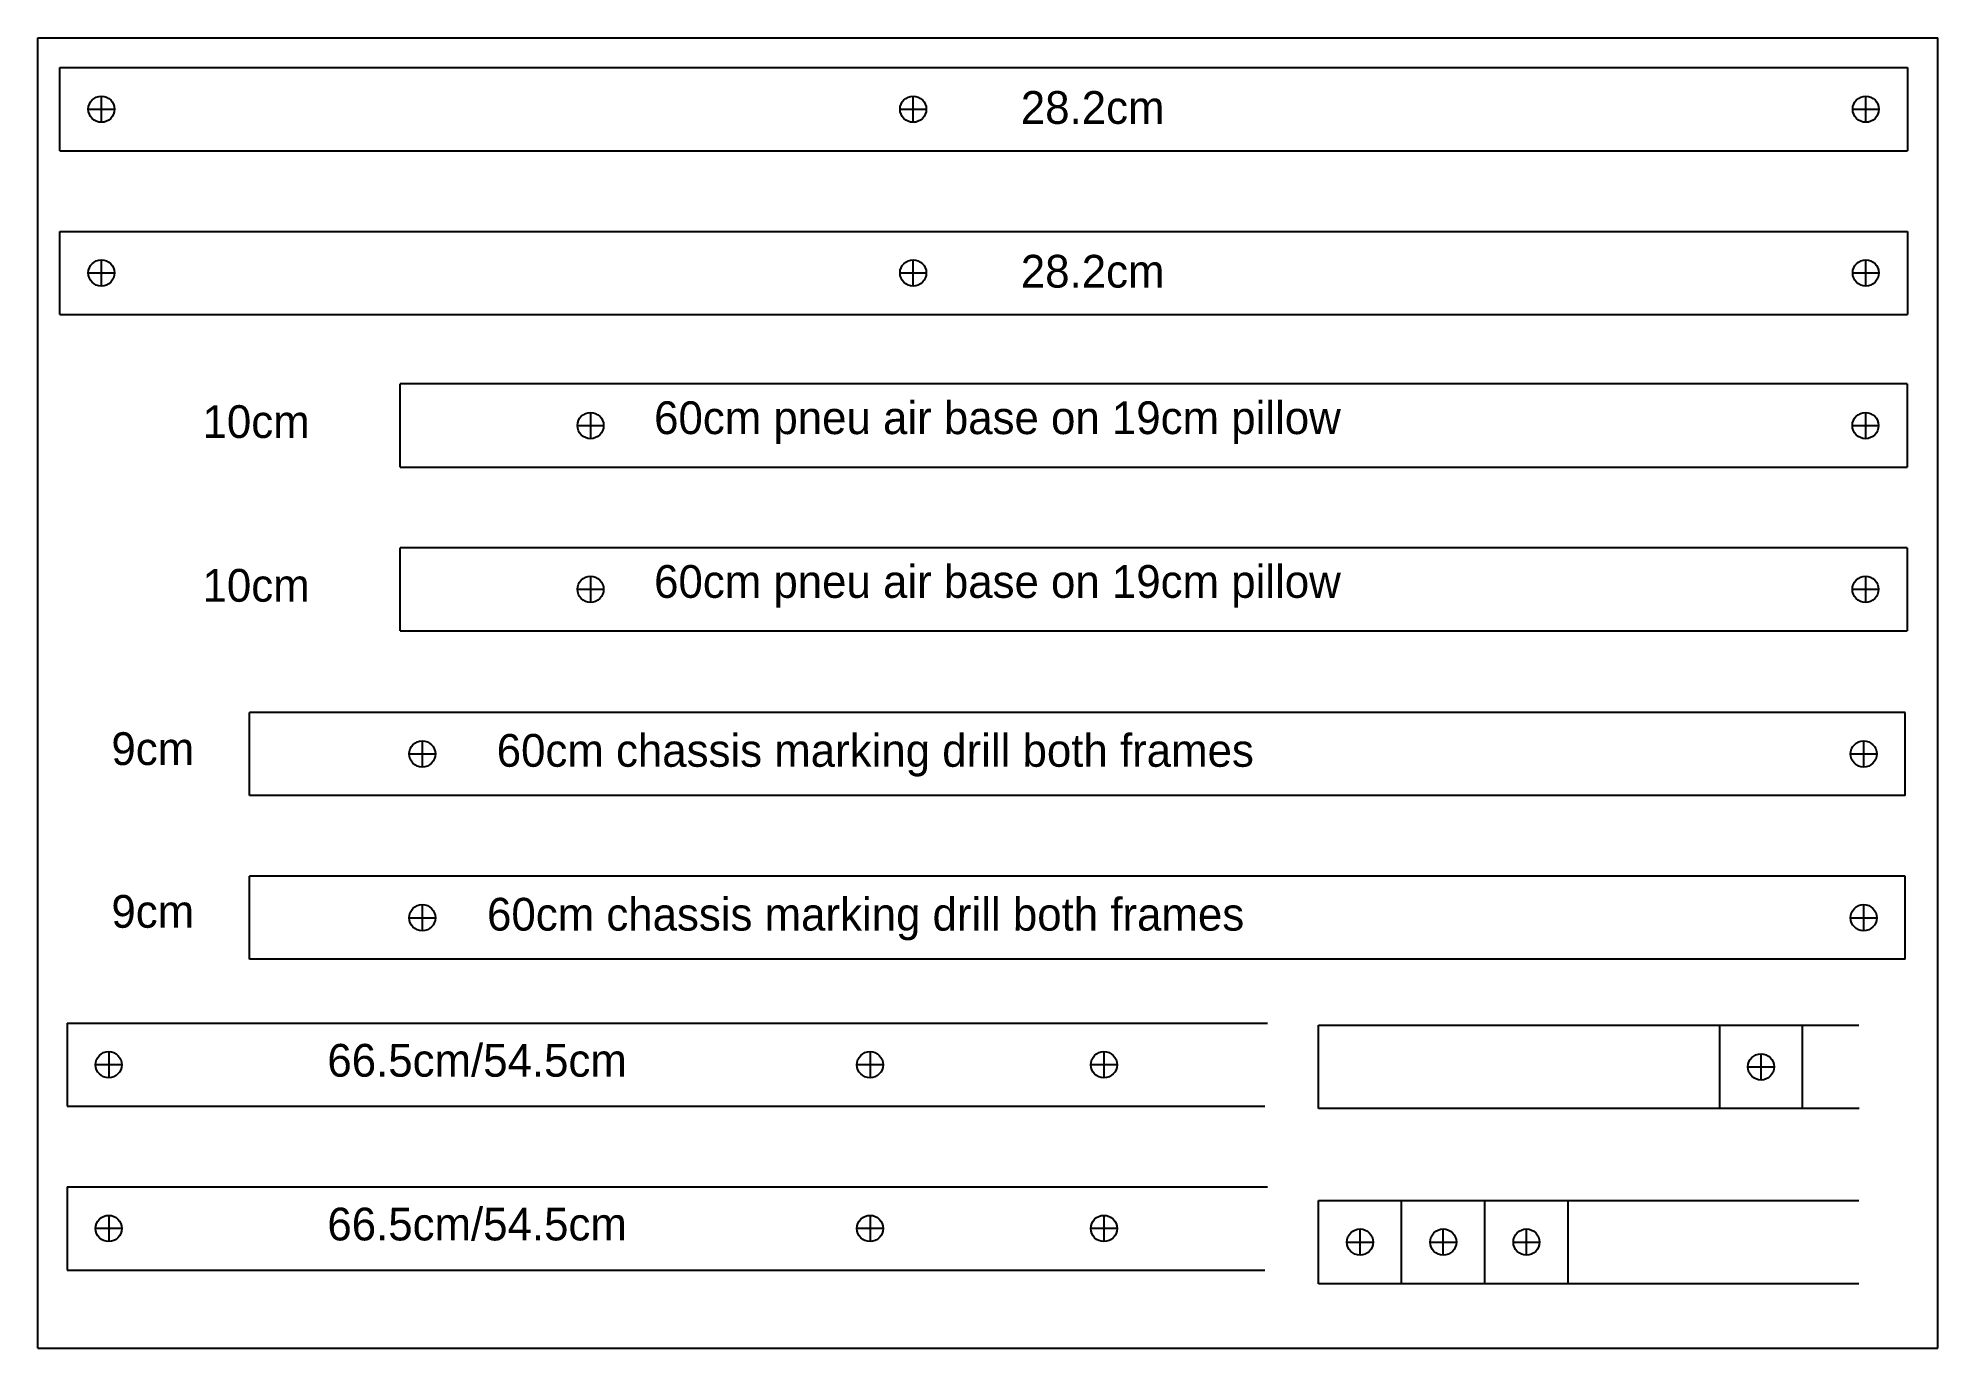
# Model space of a CAD drawing. Header units: millimetres. Extents: x -15418 to 43885, y -27590 to 23052.
# Drawn here: x 36110 to 36400, y 13011.3 to 13211.3 of the extents above; entities that cross this region are included whole.
import ezdxf

# ---------------------------------------------------------------- set-up
doc = ezdxf.new("R2010")
doc.units = ezdxf.units.MM
doc.header["$LTSCALE"] = 0.5
doc.layers.get('Defpoints').update_dxf_attribs({"color": 4})
doc.layers.add('Layer1', color=1, linetype='Continuous')

msp = doc.modelspace()

# ---------------------------------------------------------------- texts
at = {"layer": 'Layer1', "char_height": 5, "attachment_point": 1}
for s, width, insert in [('28.2cm', 20.220059, (36260.0394, 13203.1577)), ('28.2cm', 20.220059, (36260.0394, 13178.1577)), ('10cm', 20.220059, (36135.1458, 13155.202)), ('60cm pneu air base on 19cm pillow', 205.660483, (36204.0699, 13155.7934)), ('10cm', 20.220059, (36135.1458, 13130.202)), ('60cm pneu air base on 19cm pillow', 205.660483, (36204.0699, 13130.7934)), ('9cm', 20.220059, (36121.2339, 13105.2726)), ('60cm chassis marking drill both frames', 205.660483, (36180.0472, 13105.007)), ('9cm', 20.220059, (36121.2339, 13080.4277)), ('60cm chassis marking drill both frames', 205.660483, (36178.573, 13079.9934)), ('66.5cm/54.5cm', 20.220059, (36154.197, 13057.691)), ('66.5cm/54.5cm', 20.220059, (36154.197, 13032.691))]:
    msp.add_mtext_dynamic_manual_height_columns(s, width=width, gutter_width=25, heights=[0], dxfattribs=dict(at, insert=insert))

# ---------------------------------------------------------------- linework, layer by layer
at = {"layer": 'Defpoints'}
for p, q in [((36110.0305, 13211.2672), (36400.0305, 13211.2672)), ((36110.0305, 13011.2672), (36110.0305, 13211.2672)), ((36400.0305, 13011.2672), (36400.0305, 13211.2672)), ((36110.0305, 13011.2672), (36400.0305, 13011.2672))]:
    msp.add_line(p, q, dxfattribs=at)
at = {"layer": 'Layer1'}
for p, q in [((36113.3588, 13206.7436), (36395.3588, 13206.7436)), ((36113.3588, 13194.0436), (36113.3588, 13206.7436)), ((36395.3588, 13206.7436), (36395.3588, 13194.0436)), ((36119.7088, 13198.3936), (36119.7088, 13202.3936)), ((36243.6088, 13198.3936), (36243.6088, 13202.3936)), ((36389.0088, 13198.3936), (36389.0088, 13202.3936)), ((36117.7088, 13200.3936), (36121.7088, 13200.3936)), ((36241.6088, 13200.3936), (36245.6088, 13200.3936)), ((36387.0088, 13200.3936), (36391.0088, 13200.3936)), ((36113.3588, 13194.0436), (36395.3588, 13194.0436)), ((36113.3588, 13181.7436), (36395.3588, 13181.7436)), ((36113.3588, 13169.0436), (36113.3588, 13181.7436)), ((36395.3588, 13181.7436), (36395.3588, 13169.0436)), ((36117.7088, 13175.3936), (36121.7088, 13175.3936)), ((36119.7088, 13173.3936), (36119.7088, 13177.3936)), ((36241.6088, 13175.3936), (36245.6088, 13175.3936)), ((36243.6088, 13173.3936), (36243.6088, 13177.3936)), ((36387.0088, 13175.3936), (36391.0088, 13175.3936)), ((36389.0088, 13173.3936), (36389.0088, 13177.3936)), ((36113.3588, 13169.0436), (36395.3588, 13169.0436)), ((36395.3132, 13158.4452), (36165.3132, 13158.4452)), ((36165.3132, 13145.7452), (36165.3132, 13158.4452)), ((36395.3132, 13158.4452), (36395.3132, 13145.7452)), ((36192.3632, 13152.0952), (36196.3632, 13152.0952)), ((36194.3632, 13154.0952), (36194.3632, 13150.0952)), ((36386.9632, 13152.0952), (36390.9632, 13152.0952)), ((36388.9632, 13154.0952), (36388.9632, 13150.0952)), ((36165.3132, 13145.7452), (36395.3132, 13145.7452)), ((36395.3132, 13133.4452), (36165.3132, 13133.4452)), ((36165.3132, 13120.7452), (36165.3132, 13133.4452)), ((36395.3132, 13133.4452), (36395.3132, 13120.7452)), ((36194.3632, 13129.0952), (36194.3632, 13125.0952)), ((36388.9632, 13129.0952), (36388.9632, 13125.0952)), ((36192.3632, 13127.0952), (36196.3632, 13127.0952)), ((36386.9632, 13127.0952), (36390.9632, 13127.0952)), ((36165.3132, 13120.7452), (36395.3132, 13120.7452)), ((36395.028, 13108.3074), (36142.328, 13108.3074)), ((36142.328, 13095.6074), (36142.328, 13108.3074)), ((36395.028, 13095.6074), (36395.028, 13108.3074)), ((36168.678, 13103.9574), (36168.678, 13099.9574)), ((36388.678, 13103.9574), (36388.678, 13099.9574)), ((36166.678, 13101.9574), (36170.678, 13101.9574)), ((36386.678, 13101.9574), (36390.678, 13101.9574)), ((36395.028, 13095.6074), (36142.328, 13095.6074)), ((36395.028, 13083.3074), (36142.328, 13083.3074)), ((36142.328, 13070.6074), (36142.328, 13083.3074)), ((36395.028, 13070.6074), (36395.028, 13083.3074)), ((36166.678, 13076.9574), (36170.678, 13076.9574)), ((36168.678, 13078.9574), (36168.678, 13074.9574)), ((36386.678, 13076.9574), (36390.678, 13076.9574)), ((36388.678, 13078.9574), (36388.678, 13074.9574)), ((36395.028, 13070.6074), (36142.328, 13070.6074)), ((36114.4752, 13060.866), (36297.6993, 13060.866)), ((36114.4752, 13060.866), (36114.4752, 13048.166)), ((36305.4735, 13047.8331), (36305.4735, 13060.5331)), ((36305.4735, 13060.5331), (36387.9408, 13060.5331)), ((36366.6735, 13060.5331), (36366.6735, 13047.8331)), ((36379.3735, 13047.8331), (36379.3735, 13060.5331)), ((36120.8252, 13056.516), (36120.8252, 13052.516)), ((36237.0252, 13056.516), (36237.0252, 13052.516)), ((36272.7252, 13056.516), (36272.7252, 13052.516)), ((36373.0235, 13052.1831), (36373.0235, 13056.1831)), ((36122.8252, 13054.516), (36118.8252, 13054.516)), ((36239.0252, 13054.516), (36235.0252, 13054.516)), ((36274.7252, 13054.516), (36270.7252, 13054.516)), ((36371.0235, 13054.1831), (36375.0235, 13054.1831)), ((36114.4752, 13048.166), (36297.2732, 13048.166)), ((36387.9782, 13047.8331), (36305.4735, 13047.8331)), ((36114.4752, 13035.866), (36297.6993, 13035.866)), ((36114.4752, 13035.866), (36114.4752, 13023.166)), ((36305.465, 13021.0892), (36305.465, 13033.7892)), ((36305.465, 13033.7892), (36387.9322, 13033.7892)), ((36318.165, 13021.0892), (36318.165, 13033.7892)), ((36330.865, 13021.0892), (36330.865, 13033.7892)), ((36343.565, 13021.0892), (36343.565, 13033.7892)), ((36120.8252, 13031.516), (36120.8252, 13027.516)), ((36237.0252, 13031.516), (36237.0252, 13027.516)), ((36272.7252, 13031.516), (36272.7252, 13027.516)), ((36122.8252, 13029.516), (36118.8252, 13029.516)), ((36239.0252, 13029.516), (36235.0252, 13029.516)), ((36274.7252, 13029.516), (36270.7252, 13029.516)), ((36309.815, 13027.4392), (36313.815, 13027.4392)), ((36311.815, 13025.4392), (36311.815, 13029.4392)), ((36322.515, 13027.4392), (36326.515, 13027.4392)), ((36324.515, 13025.4392), (36324.515, 13029.4392)), ((36335.215, 13027.4392), (36339.215, 13027.4392)), ((36337.215, 13025.4392), (36337.215, 13029.4392)), ((36114.4752, 13023.166), (36297.2732, 13023.166)), ((36387.9697, 13021.0892), (36305.465, 13021.0892))]:
    msp.add_line(p, q, dxfattribs=at)
for centre in [(36119.7088, 13200.3936), (36243.6088, 13200.3936), (36389.0088, 13200.3936), (36119.7088, 13175.3936), (36243.6088, 13175.3936), (36389.0088, 13175.3936), (36194.3632, 13152.0952), (36388.9632, 13152.0952), (36194.3632, 13127.0952), (36388.9632, 13127.0952), (36168.678, 13101.9574), (36388.678, 13101.9574), (36168.678, 13076.9574), (36388.678, 13076.9574), (36120.8252, 13054.516), (36237.0252, 13054.516), (36272.7252, 13054.516), (36373.0235, 13054.1831), (36120.8252, 13029.516), (36237.0252, 13029.516), (36272.7252, 13029.516), (36311.815, 13027.4392), (36324.515, 13027.4392), (36337.215, 13027.4392)]:
    msp.add_circle(centre, 2, dxfattribs=at)

msp.set_redraw_order([(e.dxf.handle, doc.entitydb.next_handle()) for e in msp.query("TEXT MTEXT ATTDEF DIMENSION ARC_DIMENSION")])  # texts and dimensions are drawn at this point

doc.saveas('drawing.dxf')
